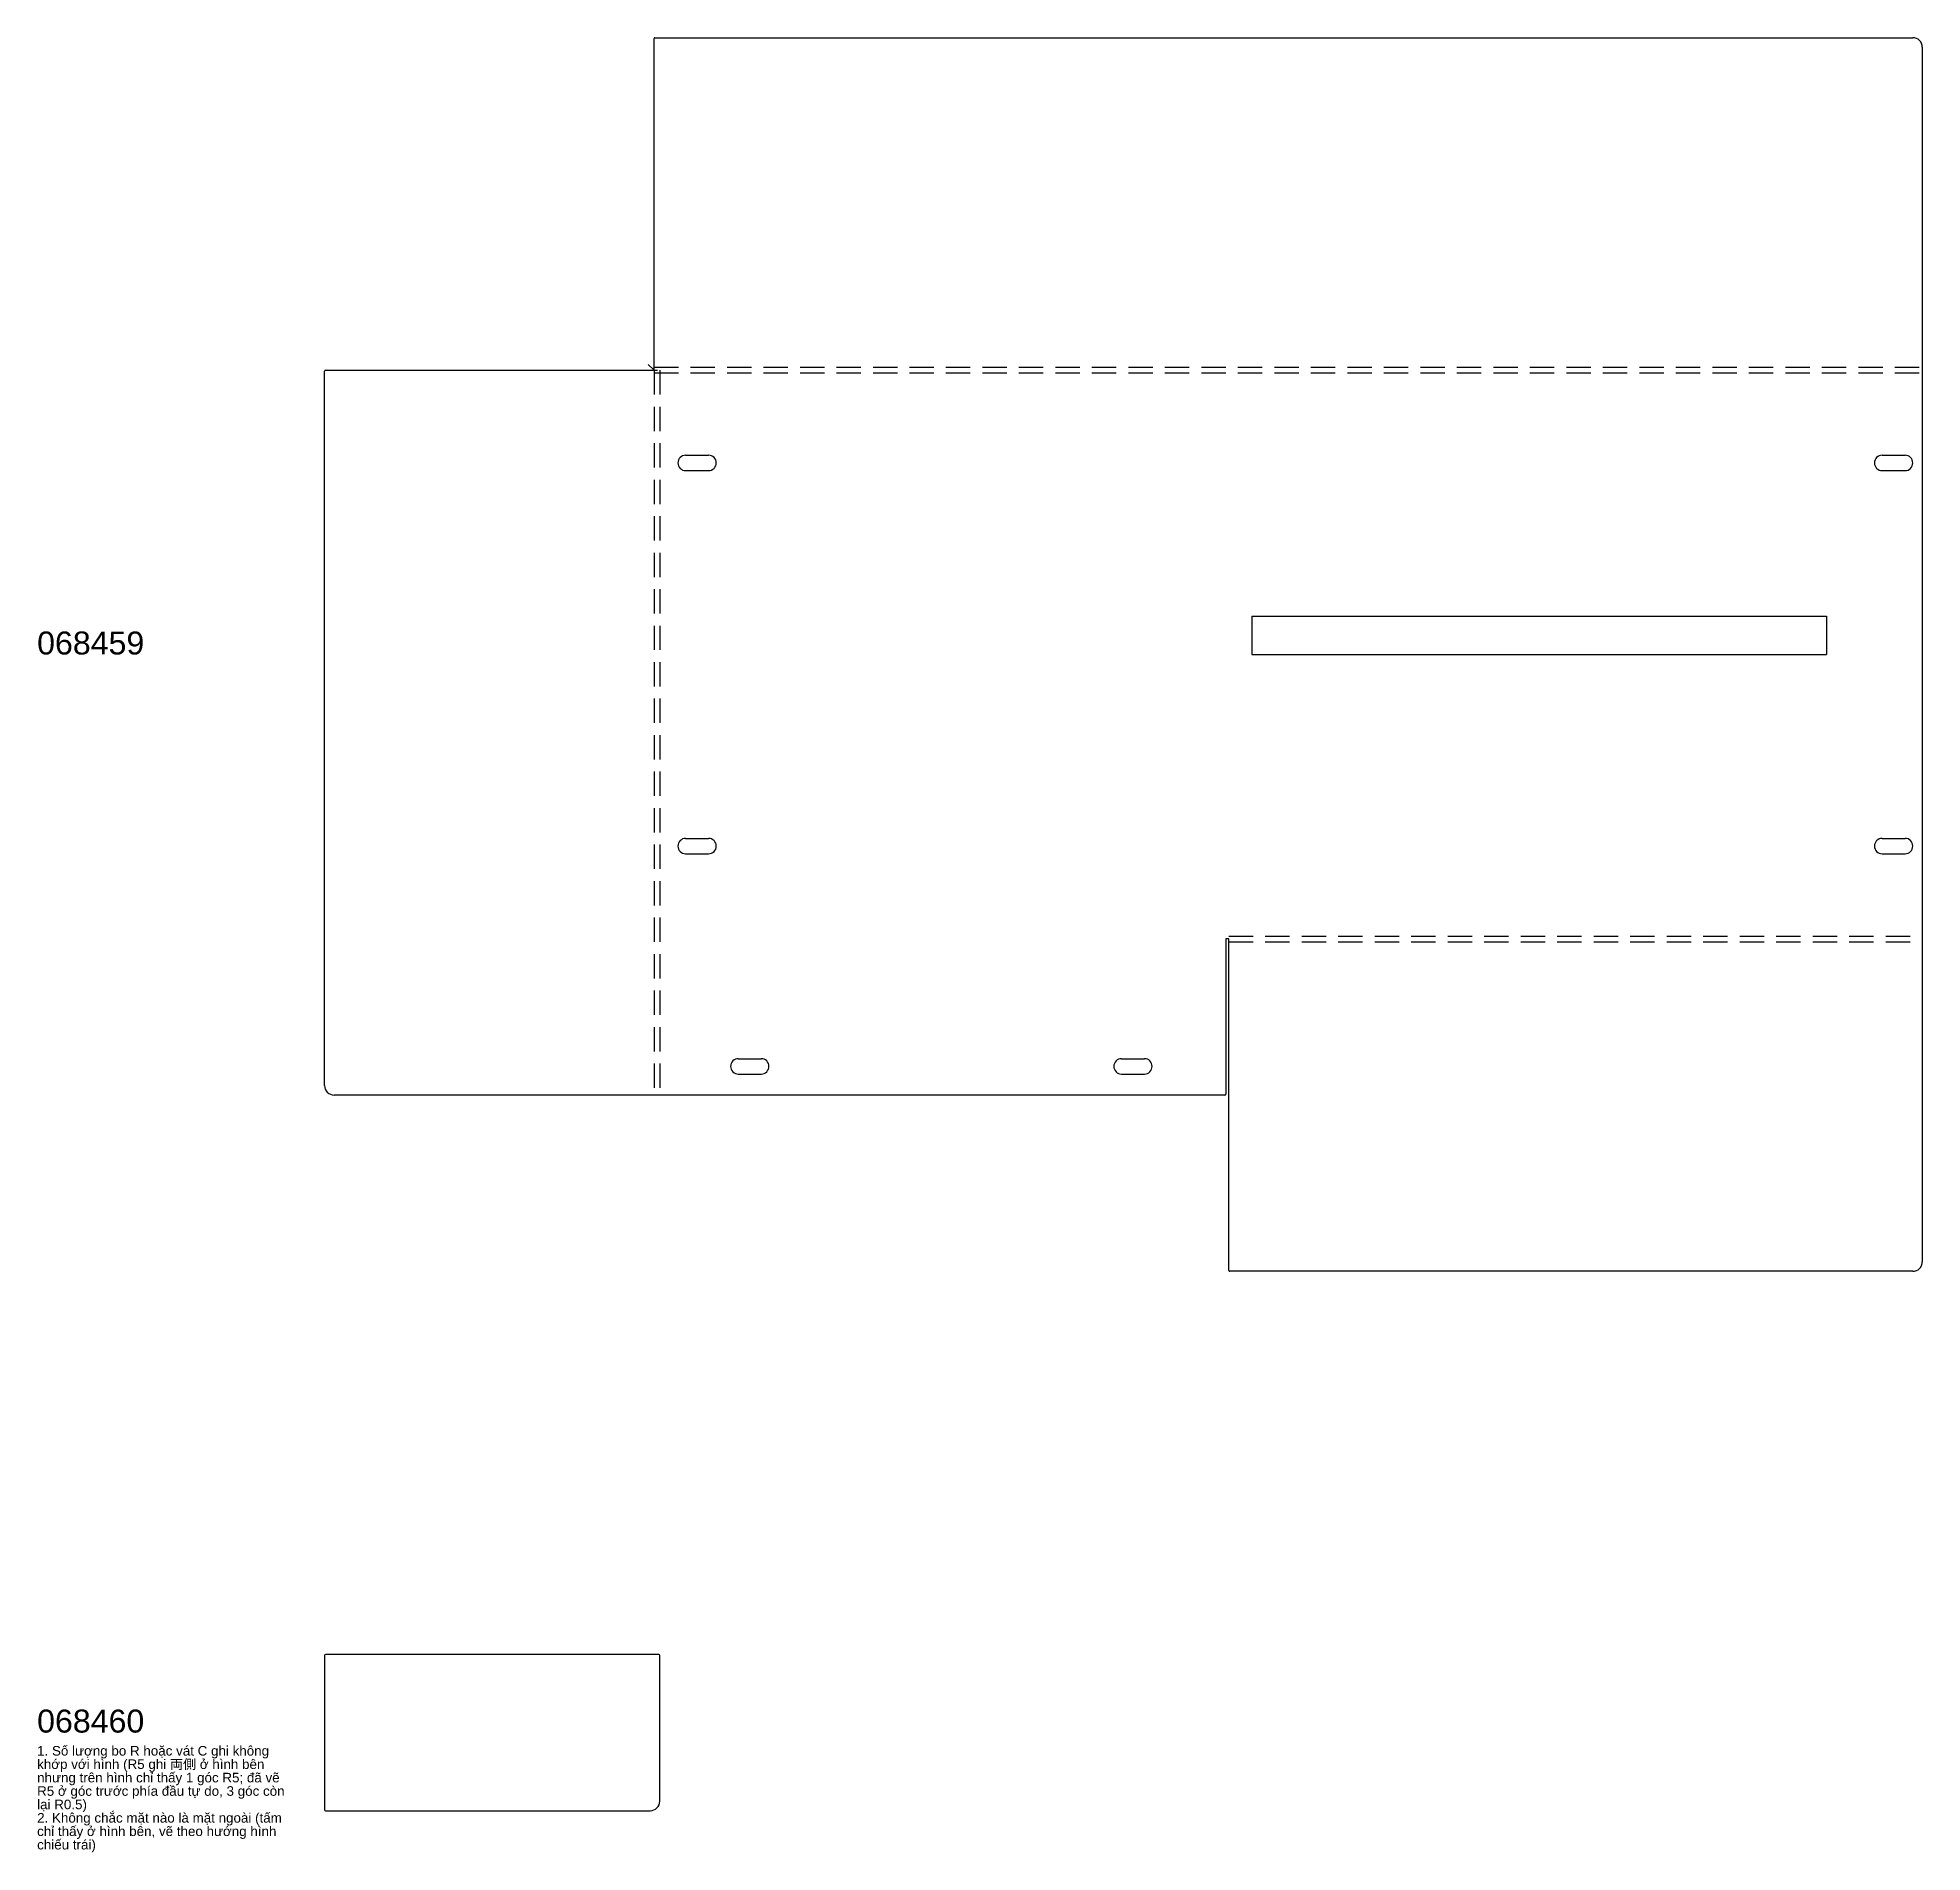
# Model space of a CAD drawing. Extents: x -150 to 1272, y 0 to 4398.
# Drawn here: x -150 to 834, y 1913 to 2860 of the extents above; entities that cross this region are included whole.
import ezdxf

# ---------------------------------------------------------------- set-up
doc = ezdxf.new("R2010")
doc.units = 0
doc.header["$MEASUREMENT"] = 0
doc.linetypes.add('DASHED', pattern=[19.05, 12.7, -6.35])
doc.layers.get('0').update_dxf_attribs({"linetype": 'CONTINUOUS'})
doc.styles.get("Standard").update_dxf_attribs({"font": 'arial.ttf'})

msp = doc.modelspace()

# ---------------------------------------------------------------- texts
for s, p in [('068459', (-150, 2538.2)), ('068460', (-150, 1975.4))]:
    msp.add_text(s, height=12).set_placement(p)
at = {"color": 6}
for s, p in [('1. Số lượng bo R hoặc vát C ghi không', (-150, 1963.4)), ('khớp với hình (R5 ghi 両側 ở hình bên', (-150, 1956.4)), ('nhưng trên hình chỉ thấy 1 góc R5; đã vẽ', (-150, 1949.4)), ('R5 ở góc trước phía đầu tự do, 3 góc còn', (-150, 1942.4)), ('lại R0.5)', (-150, 1935.4)), ('2. Không chắc mặt nào là mặt ngoài (tấm', (-150, 1928.4)), ('chỉ thấy ở hình bên, vẽ theo hướng hình', (-150, 1921.4)), ('chiếu trái)', (-150, 1914.4))]:
    msp.add_text(s, height=5, dxfattribs=at).set_placement(p)

# ---------------------------------------------------------------- linework, layer by layer
for p, q in [((172, 2686.6), (172, 2859.7)), ((172.5, 2860.2), (829, 2860.2)), ((834, 2855.2), (834, 2221.2)), ((0, 2313.2), (0, 2686.1)), ((0.5, 2686.6), (172, 2686.6)), ((188.5, 2642.2), (200.5, 2642.2)), ((813, 2642.2), (825, 2642.2)), ((188.5, 2634.2), (200.5, 2634.2)), ((813, 2634.2), (825, 2634.2)), ((188.5, 2442.2), (200.5, 2442.2)), ((813, 2442.2), (825, 2442.2)), ((188.5, 2434.2), (200.5, 2434.2)), ((813, 2434.2), (825, 2434.2)), ((472, 2389.8), (470.4, 2389.8)), ((470.4, 2389.8), (470.4, 2308.7)), ((472, 2216.7), (472, 2389.8)), ((216, 2327.2), (228, 2327.2)), ((416, 2327.2), (428, 2327.2)), ((216, 2319.2), (228, 2319.2)), ((416, 2319.2), (428, 2319.2)), ((469.9, 2308.2), (5, 2308.2)), ((829, 2216.2), (472.5, 2216.2)), ((0, 2015.7), (0, 1935.1)), ((174.5, 2016.2), (0.5, 2016.2)), ((175, 1939.6), (175, 2015.7)), ((0.5, 1934.6), (170, 1934.6))]:
    msp.add_line(p, q)
at = {"color": 3}
for p, q in [((169, 2689.6), (171.85, 2686.75)), ((172.21, 2686.6), (173.8, 2686.6))]:
    msp.add_line(p, q, dxfattribs=at)
at = {"linetype": 'DASHED'}
for p, q in [((172, 2688.2), (834, 2688.2)), ((172, 2686.6), (172, 2308.2)), ((175, 2686.6), (175, 2308.2)), ((172, 2685.2), (834, 2685.2)), ((472, 2391.2), (834, 2391.2)), ((472, 2388.2), (834, 2388.2))]:
    msp.add_line(p, q, dxfattribs=at)
at = {"color": 1}
for p, q in [((484, 2558.2), (784, 2558.2)), ((484, 2558.2), (484, 2538.2)), ((784, 2558.2), (784, 2538.2)), ((484, 2538.2), (784, 2538.2))]:
    msp.add_line(p, q, dxfattribs=at)
for centre, radius, start, end in [((172.5, 2859.7), 0.5, 90, 180), ((829, 2855.2), 5, 0, 90), ((0.5, 2686.1), 0.5, 90, 180), ((188.5, 2638.2), 4, 90, 270), ((200.5, 2638.2), 4, 270, 90), ((813, 2638.2), 4, 90, 270), ((825, 2638.2), 4, 270, 90), ((188.5, 2438.2), 4, 90, 270), ((200.5, 2438.2), 4, 270, 90), ((813, 2438.2), 4, 90, 270), ((825, 2438.2), 4, 270, 90), ((216, 2323.2), 4, 90, 270), ((228, 2323.2), 4, 270, 90), ((416, 2323.2), 4, 90, 270), ((428, 2323.2), 4, 270, 90), ((5, 2313.2), 5, 180, 270), ((469.9, 2308.7), 0.5, 270, 0), ((472.5, 2216.7), 0.5, 180, 270), ((829, 2221.2), 5, 270, 0), ((0.5, 2015.7), 0.5, 90, 180), ((174.5, 2015.7), 0.5, 0, 90), ((170, 1939.6), 5, 270, 0), ((0.5, 1935.1), 0.5, 180, 270)]:
    msp.add_arc(centre, radius, start, end)
at = {"color": 3}
msp.add_arc((172.21, 2687.1), 0.5, 225, 270, dxfattribs=at)

msp.set_redraw_order([(e.dxf.handle, doc.entitydb.next_handle()) for e in msp.query("TEXT MTEXT ATTDEF DIMENSION ARC_DIMENSION")])  # texts and dimensions are drawn at this point

doc.saveas('drawing.dxf')
